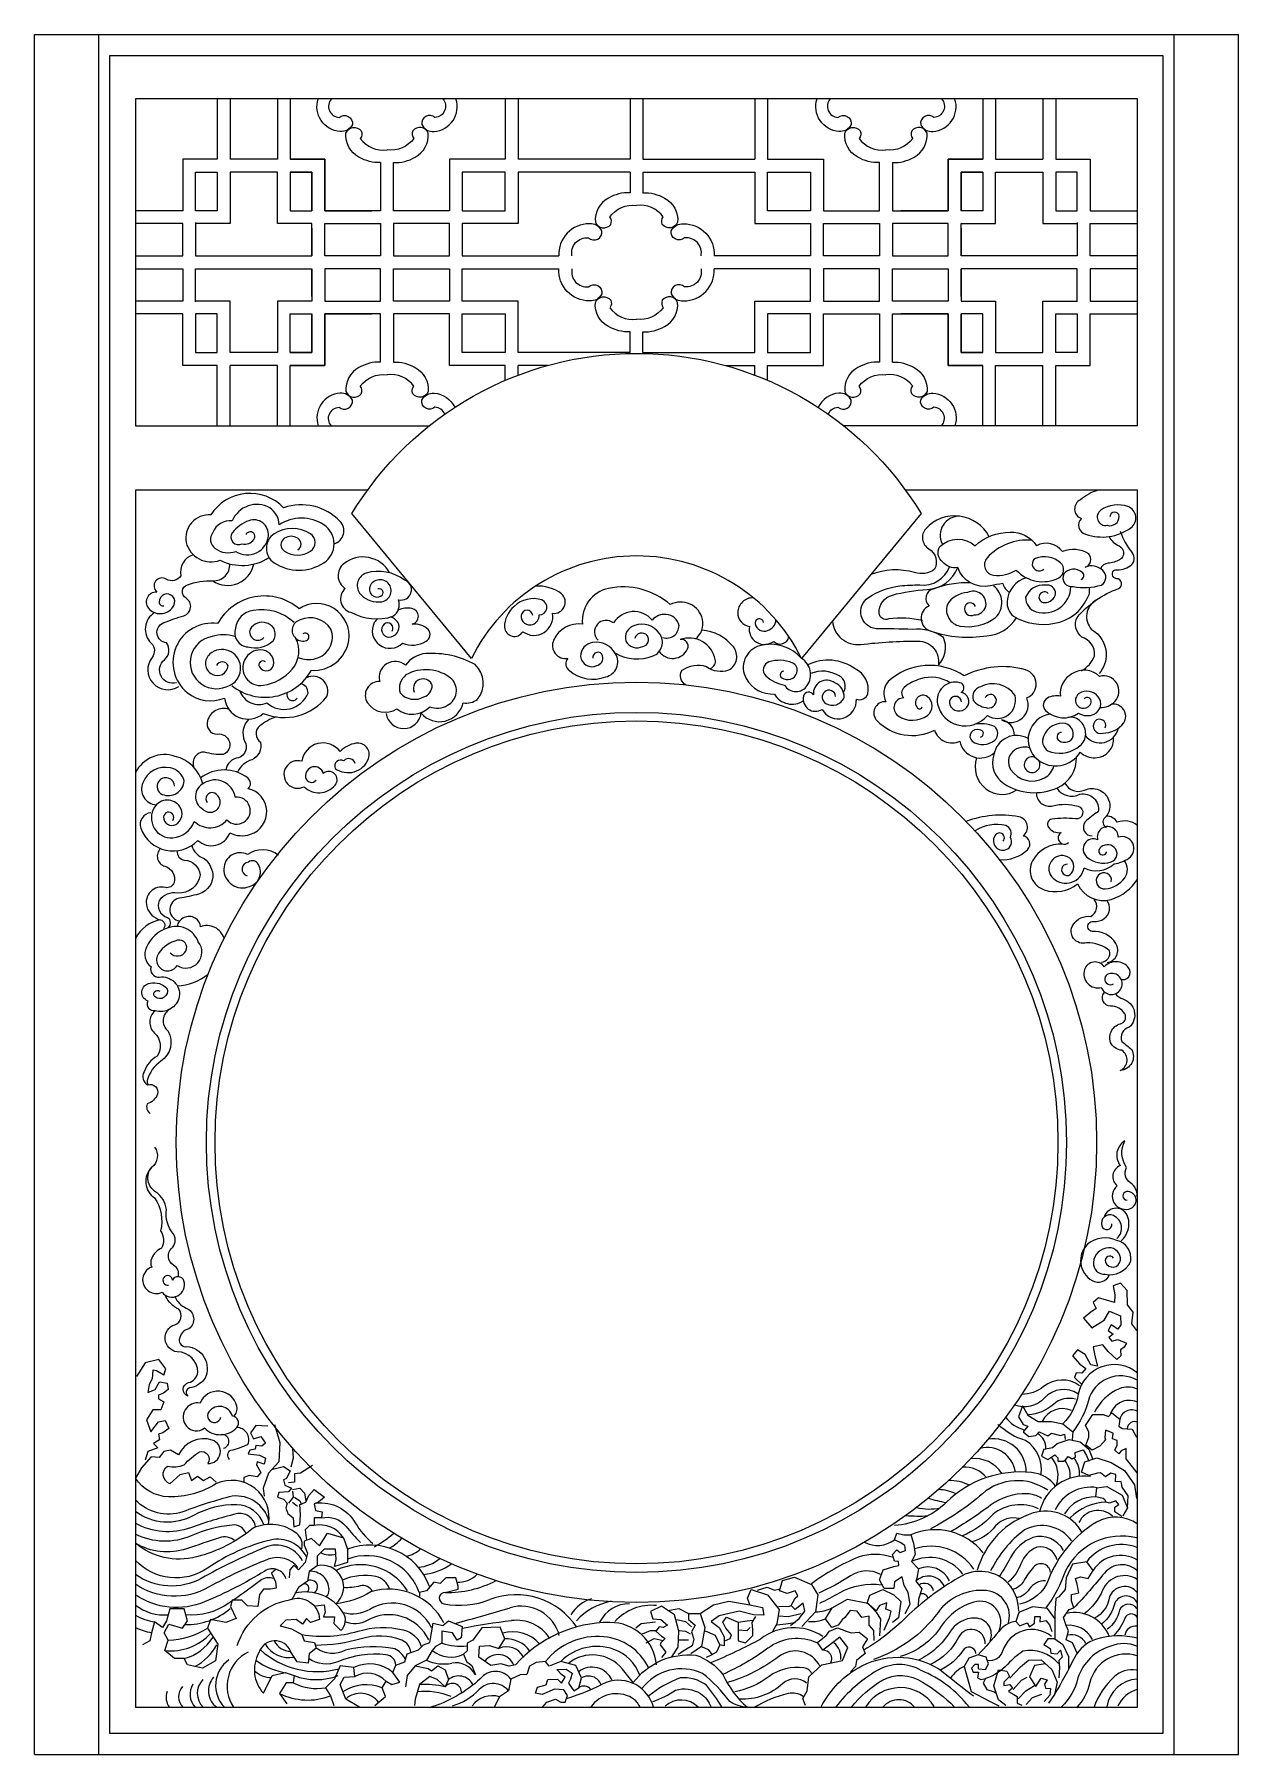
# Model space of a CAD drawing. Extents: x 373 to 3173, y 5305 to 9305.
import ezdxf

# ---------------------------------------------------------------- set-up
doc = ezdxf.new("R2010")
doc.units = 0
doc.header["$LTSCALE"] = 60
doc.header["$MEASUREMENT"] = 0
for name, color, linetype in [('3', 3, 'CONTINUOUS'), ('4', 4, 'CONTINUOUS'), ('7', 7, 'CONTINUOUS')]:
    doc.layers.add(name, color=color, linetype=linetype)

msp = doc.modelspace()

# ---------------------------------------------------------------- linework, layer by layer
at = {"layer": '3', "linetype": 'BYBLOCK'}
for p, q in [((828.3, 9154.7), (828.3, 9014.7)), ((938.3, 9154.7), (938.3, 9014.7)), ((968.3, 9154.7), (968.3, 9014.7)), ((1498.3, 9154.7), (1498.3, 9014.7)), ((1758.3, 9154.7), (1758.3, 9014.7)), ((1788.3, 9154.7), (1788.3, 9014.7)), ((2048.3, 9154.7), (2048.3, 9014.7)), ((2578.3, 9154.7), (2578.3, 9014.7)), ((2608.3, 9154.7), (2608.3, 9014.7)), ((2718.3, 9154.7), (2718.3, 9014.7)), ((938.3, 9014.7), (828.3, 9014.7)), ((1178.3, 9006.8), (1178.3, 8894.7)), ((1758.3, 9014.7), (1498.3, 9014.7)), ((1788.3, 9014.7), (2048.3, 9014.7)), ((2368.3, 9006.8), (2368.3, 8894.7)), ((2608.3, 9014.7), (2718.3, 9014.7)), ((1758.3, 8984.7), (1498.3, 8984.7)), ((1498.3, 8984.7), (1498.3, 8864.7)), ((1758.3, 8984.7), (1758.3, 8936.4)), ((1788.3, 8984.7), (1788.3, 8936.4)), ((1788.3, 8984.7), (2048.3, 8984.7)), ((2048.3, 8984.7), (2048.3, 8864.7)), ((1178.3, 8894.7), (1048.3, 8894.7)), ((2368.3, 8894.7), (2498.3, 8894.7)), ((1018.3, 8854.5), (1018.3, 8789.7)), ((1498.3, 8864.7), (1368.3, 8864.7)), ((1368.3, 8864.7), (1368.3, 8789.7)), ((2048.3, 8864.7), (2178.3, 8864.7)), ((2178.3, 8864.7), (2178.3, 8789.7)), ((2528.3, 8854.5), (2528.3, 8789.7)), ((1368.3, 8789.7), (1592.6, 8789.7)), ((2178.3, 8789.7), (1954.1, 8789.7)), ((1018.3, 8694.9), (1018.3, 8759.7)), ((1368.3, 8759.7), (1592.6, 8759.7)), ((1368.3, 8684.7), (1368.3, 8759.7)), ((2178.3, 8759.7), (1954.1, 8759.7)), ((2178.3, 8684.7), (2178.3, 8759.7)), ((2528.3, 8694.9), (2528.3, 8759.7)), ((1498.3, 8684.7), (1368.3, 8684.7)), ((1498.3, 8564.7), (1498.3, 8684.7)), ((2048.3, 8684.7), (2178.3, 8684.7)), ((2048.3, 8564.7), (2048.3, 8684.7)), ((1178.3, 8654.7), (1048.3, 8654.7)), ((1178.3, 8542.7), (1178.3, 8654.7)), ((2368.3, 8654.7), (2498.3, 8654.7)), ((2368.3, 8542.7), (2368.3, 8654.7)), ((1758.3, 8564.7), (1758.3, 8613.1)), ((1788.3, 8564.7), (1788.3, 8613.1)), ((1758.3, 8564.7), (1498.3, 8564.7)), ((1788.3, 8564.7), (2048.3, 8564.7)), ((938.3, 8534.7), (828.3, 8534.7)), ((828.3, 8394.7), (828.3, 8534.7)), ((938.3, 8394.7), (938.3, 8534.7)), ((968.3, 8394.7), (968.3, 8534.7)), ((1566.1, 8534.7), (1498.3, 8534.7)), ((1498.3, 8512.5), (1498.3, 8534.7)), ((1980.5, 8534.7), (2048.3, 8534.7)), ((2048.3, 8512.5), (2048.3, 8534.7)), ((2578.3, 8394.7), (2578.3, 8534.7)), ((2608.3, 8394.7), (2608.3, 8534.7)), ((2608.3, 8534.7), (2718.3, 8534.7)), ((2718.3, 8394.7), (2718.3, 8534.7)), ((608.3, 5414.7), (2938.3, 5414.7))]:
    msp.add_line(p, q, dxfattribs=at)
for points in [[(798.3, 9154.7), (798.3, 9014.7), (718.3, 9014.7), (718.3, 8894.7), (608.3, 8894.7)], [(1468.3, 9154.7), (1468.3, 9014.7), (1338.3, 9014.7), (1338.3, 8894.7), (1208.3, 8894.7), (1208.3, 9006.8)], [(2078.3, 9154.7), (2078.3, 9014.7), (2208.3, 9014.7), (2208.3, 8894.7), (2338.3, 8894.7), (2338.3, 9006.8)], [(2748.3, 9154.7), (2748.3, 9014.7), (2828.3, 9014.7), (2828.3, 8894.7), (2938.3, 8894.7)], [(1048.3, 8897), (1048.3, 8894.7), (1048.3, 9014.7), (968.3, 9014.7), (1048.3, 9014.7), (1048.3, 8894.7), (1158.3, 8894.7)], [(2498.3, 8897), (2498.3, 8894.7), (2498.3, 9014.7), (2578.3, 9014.7), (2498.3, 9014.7), (2498.3, 8894.7), (2388.3, 8894.7)], [(748.3, 8867), (748.3, 8789.7), (1018.3, 8789.7), (1018.3, 8864.7), (938.3, 8864.7), (938.3, 8984.7), (828.3, 8984.7), (828.3, 8864.7), (748.3, 8864.7)], [(968.3, 8984.7), (968.3, 8894.7), (1018.3, 8894.7), (1018.3, 8984.7), (968.3, 8984.7), (1018.3, 8984.7), (1018.3, 8894.7)], [(2578.3, 8984.7), (2578.3, 8894.7), (2528.3, 8894.7), (2528.3, 8984.7), (2578.3, 8984.7), (2528.3, 8984.7), (2528.3, 8894.7)], [(2798.3, 8867), (2798.3, 8789.7), (2528.3, 8789.7), (2528.3, 8864.7), (2608.3, 8864.7), (2608.3, 8984.7), (2718.3, 8984.7), (2718.3, 8864.7), (2798.3, 8864.7)], [(608.3, 8789.7), (718.3, 8789.7), (718.3, 8864.7), (608.3, 8864.7)], [(2938.3, 8789.7), (2828.3, 8789.7), (2828.3, 8864.7), (2938.3, 8864.7)], [(608.3, 8759.7), (718.3, 8759.7), (718.3, 8684.7), (608.3, 8684.7)], [(748.3, 8682.5), (748.3, 8759.7), (1018.3, 8759.7), (1018.3, 8684.7), (938.3, 8684.7), (938.3, 8564.7), (828.3, 8564.7), (828.3, 8684.7), (748.3, 8684.7)], [(2798.3, 8682.5), (2798.3, 8759.7), (2528.3, 8759.7), (2528.3, 8684.7), (2608.3, 8684.7), (2608.3, 8564.7), (2718.3, 8564.7), (2718.3, 8684.7), (2798.3, 8684.7)], [(2938.3, 8759.7), (2828.3, 8759.7), (2828.3, 8684.7), (2938.3, 8684.7)], [(798.3, 8394.7), (798.3, 8534.7), (718.3, 8534.7), (718.3, 8654.7), (608.3, 8654.7)], [(968.3, 8564.7), (968.3, 8654.7), (1018.3, 8654.7), (1018.3, 8564.7), (968.3, 8564.7), (1018.3, 8564.7), (1018.3, 8654.7)], [(1048.3, 8652.5), (1048.3, 8654.7), (1048.3, 8534.7), (968.3, 8534.7), (1048.3, 8534.7), (1048.3, 8654.7), (1158.3, 8654.7)], [(1468.3, 8500.4), (1468.3, 8534.7), (1338.3, 8534.7), (1338.3, 8654.7), (1208.3, 8654.7), (1208.3, 8542.7)], [(2078.3, 8500.4), (2078.3, 8534.7), (2208.3, 8534.7), (2208.3, 8654.7), (2338.3, 8654.7), (2338.3, 8542.7)], [(2498.3, 8652.5), (2498.3, 8654.7), (2498.3, 8534.7), (2578.3, 8534.7), (2498.3, 8534.7), (2498.3, 8654.7), (2388.3, 8654.7)], [(2578.3, 8564.7), (2578.3, 8654.7), (2528.3, 8654.7), (2528.3, 8564.7), (2578.3, 8564.7), (2528.3, 8564.7), (2528.3, 8654.7)], [(2748.3, 8394.7), (2748.3, 8534.7), (2828.3, 8534.7), (2828.3, 8654.7), (2938.3, 8654.7)], [(2936.5, 6291.2), (2925.2, 6306.6), (2928, 6333.3), (2915.4, 6350.2), (2914, 6383.9), (2898.5, 6400.8), (2881.6, 6395.1), (2885.8, 6374.1), (2884.4, 6355.8), (2866.1, 6361.4), (2847.8, 6367), (2835.2, 6355.8), (2842.2, 6341.7), (2829.6, 6333.3), (2812.7, 6319.3), (2832.4, 6296.8), (2860.5, 6315), (2873.2, 6336.1), (2898.5, 6324.9), (2899.9, 6303.8), (2892.9, 6294), (2877.4, 6303.8), (2870.4, 6291.2), (2881.6, 6282.7), (2871.8, 6274.3), (2878.8, 6265.9), (2892.9, 6270.1), (2912.6, 6261.7), (2906.9, 6251.8), (2898.5, 6246.2), (2899.9, 6232.1), (2890, 6223.7), (2870.4, 6242), (2857.7, 6257.4), (2835.2, 6253.2), (2839.4, 6232.1), (2845, 6208.3), (2829.6, 6211.1), (2816.9, 6235), (2798.6, 6246.2), (2787.3, 6232.1), (2804.2, 6212.5), (2818.3, 6202.6), (2808.5, 6191.4), (2795.8, 6192.8), (2791.6, 6181.6), (2809.9, 6164.7)], [(674.6, 6187.2), (679, 6201.6), (663, 6223.3), (631.2, 6216.1), (610.9, 6184.3)], [(674.6, 6187.2), (657.2, 6197.3), (648.5, 6198.7), (647.1, 6178.5), (639.8, 6165.5), (636.9, 6146.6), (654.3, 6153.9), (664.5, 6171.2), (681.8, 6168.3), (684.7, 6153.9), (673.2, 6145.2), (661.6, 6140.9), (661.6, 6132.2), (674.6, 6124.9), (667.4, 6106.1), (648.5, 6106.1), (634, 6083), (644.2, 6055.5), (661.6, 6078.6), (677.5, 6081.5), (686.2, 6062.7), (671.7, 6052.6), (661.6, 6049.7), (664.5, 6036.7), (650, 6028), (660.1, 6017.9), (636.9, 6009.2), (631.2, 5989)], [(2671.1, 6115.4), (2661.7, 6089.9), (2672.5, 6072.5), (2683.2, 6068.5), (2672.5, 6055.2), (2685.8, 6044.5), (2701.9, 6047.1), (2710, 6055.2), (2730, 6045.8), (2738.1, 6052.5), (2759.5, 6047.1), (2768.9, 6049.8), (2770.2, 6037.8)], [(2671.1, 6115.4), (2683.2, 6094), (2707.3, 6079.2), (2738.1, 6079.2), (2764.9, 6073.9), (2787.6, 6055.2), (2786.3, 6036.4)], [(2937.7, 5960.2), (2926.9, 5973.5), (2912.2, 5992.3), (2912.2, 6016.4), (2900.2, 6011), (2894.8, 6004.3), (2885.4, 6012.3), (2890.8, 6024.4), (2890.8, 6035.1), (2880.1, 6039.1), (2881.4, 6052.5), (2864, 6059.2), (2862.6, 6041.8), (2864, 6036.4), (2857.3, 6029.7), (2850.6, 6021.7), (2833.2, 6012.3), (2818.4, 6024.4), (2825.1, 6043.1), (2825.1, 6055.2), (2817.1, 6069.9), (2834.5, 6095.3), (2858.6, 6095.3), (2870.7, 6091.3), (2878.7, 6099.3), (2897.5, 6084.6), (2894.8, 6068.5), (2902.8, 6063.2), (2925.6, 6061.8), (2936.3, 6043.1)], [(915.9, 6068.6), (888, 6070.3), (875.9, 6053), (882.8, 6039.1), (900.2, 6044.3), (910.6, 6028.7), (901.9, 6021.7), (888, 6023.5), (886.3, 6014.8), (874.1, 6013), (870.6, 6004.4), (896.7, 6000.9), (910.6, 5993.9), (907.2, 5980), (891.5, 5985.3), (889.8, 5978.3), (900.2, 5960.9), (891.5, 5950.5), (872.4, 5954), (860.2, 5948.8), (860.2, 5938.4)], [(931.5, 6072.1), (943.7, 6030.4), (941.9, 5985.3), (917.6, 5959.2), (905.4, 5924.5), (907.2, 5905.4)], [(708.4, 6001.8), (689.8, 6013), (674.2, 6009.6), (663.8, 5995.7), (644.6, 5997.4), (622, 5971.4), (608.3, 5947.6)], [(973.2, 6016.5), (975, 5993.9), (969.7, 5973.1)], [(2720.7, 6015), (2715.3, 5999), (2730, 5990.9), (2746.1, 6001.6), (2752.8, 5995), (2752.8, 5986.9), (2766.2, 5986.9), (2771.6, 5990.9), (2776.9, 5997.6), (2786.3, 5992.3), (2794.3, 5996.3), (2793, 6007), (2811.7, 6013.7), (2819.8, 6000.3), (2825.1, 5986.9)], [(2720.7, 6015), (2740.8, 6019), (2751.5, 6028.4), (2779.6, 6037.8), (2805.1, 6032.4), (2825.1, 6015), (2834.5, 5990.9)], [(688.4, 5934.7), (712.4, 5955.7), (731.6, 5960.9), (738.5, 5941.8), (752.4, 5952.3), (766.3, 5941.8), (782, 5950.5), (795.9, 5938.4)], [(924.5, 5967.9), (952.4, 5974.8), (968, 5964.4), (959.3, 5947.1), (952.4, 5943.6), (955.8, 5931.4), (971.5, 5924.5), (964.5, 5915.8), (941.9, 5914.1), (938.5, 5903.6), (952.4, 5898.4), (961.1, 5889.7), (957.6, 5877.6), (962.8, 5865.4), (975, 5855), (976.7, 5834.2), (990.6, 5839.4), (992.3, 5862), (990.6, 5886.3), (1004.5, 5891.5), (1011.5, 5907.1), (1023.6, 5921), (1048, 5903.6), (1034.1, 5891.5), (1023.6, 5888), (1027.1, 5872.4), (1042.8, 5868.9), (1041, 5855), (1023.6, 5855), (1023.6, 5837.6), (1013.2, 5837.6), (1002.8, 5827.2), (1006.3, 5802.9)], [(1020.2, 5976.6), (992.3, 5959.2), (978.4, 5957.5), (978.4, 5938.4), (964.5, 5936.6)], [(2914.9, 5878.6), (2916.2, 5906.7), (2902.8, 5926.7), (2900.2, 5940.1), (2886.8, 5938.8), (2888.1, 5956.2), (2876, 5958.8), (2864, 5950.8), (2851.9, 5960.2), (2845.2, 5958.8), (2825.1, 5953.5), (2807.7, 5961.5), (2815.8, 5985.6), (2843.9, 5995), (2877.4, 5984.3), (2908.2, 5965.5), (2931, 5932.1), (2936.3, 5900)], [(973.2, 5921), (990.6, 5924.5), (1001, 5912.3), (1004.5, 5895)], [(2901.5, 5858.5), (2885.4, 5869.2), (2885.4, 5879.9), (2894.8, 5886.6), (2888.1, 5894.6), (2873.4, 5889.3), (2865.3, 5891.9), (2862.6, 5897.3), (2858.6, 5900), (2841.2, 5904), (2843.9, 5925.4), (2866.7, 5928.1), (2902.8, 5908), (2914.9, 5878.6), (2904.2, 5859.8)], [(973.2, 5917.5), (975, 5903.6), (964.5, 5889.7)], [(973.2, 5891.5), (985.4, 5882.8)], [(978.4, 5903.6), (990.6, 5895), (994.1, 5886.3)], [(1036.1, 5790.2), (1017.5, 5807), (1000.8, 5801.4), (1000.8, 5792.1), (1008.2, 5773.5), (1002.6, 5751.2), (987.7, 5734.5), (976.6, 5745.6), (967.3, 5734.5), (965.4, 5715.9)], [(1036.1, 5790.2), (1054.7, 5820), (1092, 5808.8), (1101.3, 5782.8), (1101.3, 5751.2), (1071.5, 5741.9), (1075.2, 5758.6), (1073.3, 5782.8), (1047.3, 5782.8), (1030.5, 5766.1), (1030.5, 5743.8), (1011.9, 5730.7), (1008.2, 5708.4), (987.7, 5693.6), (971, 5663.8)], [(2398.1, 5632.8), (2409.5, 5654.6), (2405.3, 5681.7), (2396, 5698.3), (2390.8, 5718.1), (2373.1, 5706.7), (2372, 5691.1), (2349.1, 5691.1), (2338.7, 5710.8), (2347, 5734.7), (2372, 5742), (2383.5, 5744.1), (2382.4, 5753.5), (2373.1, 5754.5), (2368.9, 5770.1), (2378.3, 5780.5), (2386.6, 5774.3), (2399.1, 5779.5), (2397, 5790.9), (2386.6, 5798.2), (2373.1, 5804.4), (2378.3, 5820), (2394.9, 5815.9), (2411.6, 5815.9), (2417.8, 5796.1), (2421, 5770.1), (2412.6, 5753.5), (2429.3, 5736.8), (2425.1, 5715), (2423, 5707.7), (2436.6, 5690), (2429.3, 5666.1), (2428.3, 5651.5)], [(935.6, 5736.3), (924.5, 5727), (933.8, 5706.6), (935.6, 5691.7), (922.6, 5689.8), (905.8, 5689.8), (896.5, 5676.8), (892.8, 5648.9), (868.6, 5650.8), (855.6, 5663.8), (833.3, 5663.8), (829.5, 5648.9), (842.6, 5621.1), (818.4, 5611.8), (783, 5619.2), (775.6, 5598.8), (799.8, 5561.6), (794.2, 5522.5), (764.4, 5505.8), (729, 5513.2), (721.6, 5528.1), (699.3, 5528.1), (676.9, 5546.7), (684.4, 5570.9), (675.1, 5587.6), (686.2, 5608.1), (717.9, 5598.8), (729, 5615.5), (721.6, 5643.4), (688.1, 5643.4), (680.7, 5615.5), (671.3, 5600.6), (652.7, 5613.6), (645.3, 5587.6), (641.6, 5569), (624.8, 5559.7)], [(2798, 5540.5), (2786.9, 5564.5), (2772.1, 5571.9), (2777.6, 5592.3), (2772.1, 5605.2), (2766.5, 5623.7), (2779.5, 5642.2), (2790.6, 5645.9), (2785, 5662.5), (2785, 5677.3), (2801.7, 5681), (2798, 5701.4), (2794.3, 5714.3), (2805.4, 5718), (2823.9, 5714.3), (2835, 5732.8), (2820.2, 5753.1), (2786.9, 5747.6), (2772.1, 5716.1), (2770.2, 5688.4), (2755.4, 5671.8), (2748, 5668.1), (2746.1, 5632.9), (2746.1, 5608.9), (2746.1, 5573.8), (2764.6, 5560.8), (2777.6, 5533.1), (2777.6, 5503.5)], [(1328.5, 5681.7), (1358.5, 5689.2), (1358.5, 5696.7), (1352.9, 5715.4), (1330.3, 5715.4), (1317.2, 5702.3), (1302.2, 5706), (1285.3, 5685.4), (1268.4, 5681.7), (1268.4, 5672.3)], [(2036.6, 5652.8), (2031.8, 5668.7), (2039.7, 5688.6), (2078.2, 5676.6), (2104.8, 5642.1), (2099.5, 5609), (2088.8, 5589.1)], [(2054.3, 5687.2), (2076.9, 5693.9), (2094.2, 5687.2), (2107.4, 5689.9)], [(2131.3, 5605), (2151.2, 5620.9), (2164.5, 5638.2), (2160.5, 5656.7), (2141.9, 5642.1), (2132.7, 5651.4), (2141.9, 5668.7), (2148.6, 5674), (2141.9, 5685.9), (2123.4, 5679.3), (2106.1, 5685.9), (2112.7, 5709.8), (2140.6, 5717.7), (2180.4, 5700.5), (2195, 5676.6), (2189.7, 5636.8), (2157.9, 5602.4)], [(2349.1, 5594.3), (2361.6, 5622.4), (2365.8, 5638), (2353.3, 5643.2), (2355.4, 5657.8), (2338.7, 5651.5), (2330.4, 5639), (2309.5, 5656.7), (2315.8, 5675.5), (2346, 5689), (2372, 5676.5), (2387.6, 5660.9), (2382.4, 5622.4), (2368.9, 5612)], [(1026.8, 5650.8), (1047.3, 5652.7), (1049.2, 5635.9), (1045.4, 5624.8), (1062.2, 5624.8), (1071.5, 5624.8), (1069.6, 5609.9), (1084.5, 5595), (1086.6, 5594)], [(1855.7, 5531.9), (1869.9, 5554.6), (1871.4, 5591.6), (1861.4, 5630.1), (1831.5, 5650), (1805.8, 5637.2), (1811.5, 5620.1), (1830, 5618.7), (1845.7, 5605.9), (1835.7, 5600.2), (1825.8, 5601.6), (1818.6, 5591.6), (1831.5, 5580.3), (1840, 5574.6), (1830, 5564.6), (1828.6, 5560.3), (1841.4, 5543.3), (1831.5, 5530.5)], [(1846.4, 5640), (1871.4, 5644.3), (1894.2, 5632.9), (1894.2, 5618.7), (1909.8, 5605.9), (1901.3, 5590.2), (1907, 5573.1), (1902.7, 5557.5), (1885.6, 5547.5), (1869.9, 5537.6)], [(1921.2, 5632.9), (1952.6, 5652.8), (1988.2, 5661.4), (2036.6, 5652.8), (2066.5, 5647.1), (2069.4, 5628.6), (2045.2, 5630.1), (2012.4, 5638.6), (1965.4, 5627.2), (1946.9, 5614.4), (1965.4, 5600.2), (1976.8, 5578.8), (1976.8, 5557.5), (1966.8, 5560.3), (1956.8, 5581.7), (1934, 5591.6)], [(2103.4, 5650.1), (2127.3, 5648.8), (2132.7, 5651.4)], [(2326.2, 5570.4), (2325.2, 5593.3), (2314.7, 5605.8), (2314.7, 5626.6), (2297, 5623.4), (2286.6, 5638), (2270, 5640.1), (2257.5, 5623.4), (2251.2, 5618.2), (2241.9, 5605.8), (2227.3, 5600.6), (2212.7, 5620.3), (2228.3, 5646.3), (2263.7, 5666.1), (2311.6, 5656.7), (2330.4, 5635.9), (2340.8, 5619.3), (2338.7, 5580.8)], [(2746.1, 5620.9), (2729.3, 5644.4), (2693.9, 5648.5), (2662.5, 5635.3), (2655.5, 5614.1), (2664.6, 5604), (2681.7, 5611.1), (2686.8, 5602), (2698.9, 5610.1), (2699.9, 5626.2), (2712.1, 5626.2), (2711.1, 5613.1), (2725.2, 5616.2), (2733.3, 5606.1), (2739.4, 5590.9)], [(1165, 5419), (1189.5, 5439.6), (1182, 5460.3), (1191.3, 5475.3), (1204.5, 5467.8), (1223.3, 5473.4), (1206.4, 5495.9), (1213.9, 5512.8), (1234.5, 5520.3), (1240.2, 5539.1), (1266.5, 5548.5), (1277.7, 5559.7), (1292.8, 5565.3), (1296.5, 5587.8), (1300.3, 5610.4), (1322.8, 5604.7), (1336, 5616), (1367.9, 5602.9), (1366, 5576.6), (1356.6, 5571), (1345.4, 5587.8), (1320.9, 5591.6), (1320.9, 5563.5), (1305.9, 5556), (1298.4, 5546.6), (1285.3, 5524.1), (1259, 5510.9), (1240.2, 5488.4), (1236.4, 5462.2)], [(1817.2, 5613), (1784.5, 5608.7), (1771.6, 5598.8)], [(1867.1, 5618.7), (1887, 5614.4), (1901.3, 5601.6)], [(1894.2, 5632.9), (1921.2, 5632.9), (1932.6, 5600.2), (1924.1, 5556.1), (1899.9, 5539)], [(1976.8, 5568.2), (1991, 5574.6), (1993.9, 5583.1), (1981.1, 5598.8), (1973.9, 5613), (1982.5, 5624.4), (2009.6, 5613), (2009.6, 5594.5), (2009.6, 5568.9), (2026.6, 5564.6), (2043.7, 5581.7), (2043.7, 5594.5), (2042.3, 5611.6), (2050.9, 5625.8)], [(2009.6, 5613), (2030.9, 5615.8), (2043.7, 5617.3)], [(2009.6, 5594.5), (2030.9, 5593.1), (2038, 5600.2)], [(2099.5, 5606.4), (2120.7, 5609), (2141.9, 5611.7)], [(2103.4, 5627.6), (2126, 5626.2), (2156.5, 5632.9)], [(1787.3, 5585.9), (1805.8, 5593.1), (1820.1, 5593.1)], [(1795.8, 5564.6), (1814.4, 5574.6), (1835.7, 5570.3)], [(1872.8, 5593.1), (1887, 5591.6), (1898.4, 5585.9)], [(1872.8, 5571.7), (1894.2, 5571.7)], [(1966.8, 5560.3), (1959.7, 5543.3), (1946.9, 5536.1), (1935.5, 5530.5)], [(2166.2, 5419.2), (2160.2, 5435.2), (2170.2, 5453.2), (2174.2, 5485.3), (2204.3, 5513.4), (2252.5, 5523.4), (2264.6, 5553.5), (2246.5, 5577.6), (2222.4, 5559.5), (2206.4, 5547.5), (2194.3, 5565.5), (2214.4, 5581.6), (2222.4, 5591.6), (2240.5, 5599.6), (2260.6, 5591.6), (2272.6, 5587.6), (2290.7, 5589.6), (2310.7, 5573.6), (2298.7, 5555.5), (2304.7, 5539.5), (2284.6, 5523.4), (2282.6, 5509.4), (2270.6, 5497.4)], [(2746.1, 5573.8), (2729.5, 5573.8), (2720.2, 5560.8), (2735, 5551.6), (2736.9, 5540.5), (2751.7, 5538.7), (2759.1, 5547.9), (2762.8, 5531.3), (2755.4, 5523.9), (2757.2, 5507.2), (2755.4, 5483.2)], [(1553.8, 5414.5), (1564.7, 5426.9), (1585.3, 5433.7), (1597.7, 5426.9), (1607.3, 5426.9), (1612.8, 5442), (1604.6, 5455.7), (1582.6, 5457), (1553.8, 5444.7), (1538.7, 5447.4), (1542.8, 5461.2), (1563.4, 5466.6), (1567.5, 5479), (1589.5, 5480.4), (1599.1, 5470.8), (1607.3, 5484.5), (1599.1, 5491.3), (1588.1, 5502.3), (1610.1, 5503.7), (1623.8, 5494.1), (1619.7, 5480.4), (1615.5, 5470.8), (1627.9, 5452.9), (1638.9, 5459.8), (1645.8, 5483.1), (1632, 5511.9), (1597.7, 5521.5), (1570.2, 5510.5), (1562, 5521.5), (1540, 5518.8), (1524.9, 5510.5), (1518.1, 5491.3), (1503, 5490), (1481, 5480.4), (1475.5, 5452.9), (1454.9, 5439.2), (1442.6, 5414.7)], [(1924.1, 5556.1), (1939.7, 5548.9), (1948.3, 5537.6)], [(2568.5, 5503.8), (2584.7, 5502.8), (2591.8, 5515.9), (2586.7, 5531.1), (2567.5, 5537.1), (2546.3, 5529), (2535.2, 5509.9), (2551.3, 5451.3), (2592.8, 5430.1), (2616, 5418)], [(2641.3, 5482.6), (2666.6, 5508.9), (2684.8, 5524), (2714.1, 5525), (2739.3, 5502.8), (2751.5, 5473.5), (2745.4, 5444.2), (2731.3, 5424)], [(905.9, 5447.3), (926.5, 5488.4), (956.6, 5495.9), (977.2, 5488.4), (975.3, 5471.5), (958.4, 5471.5), (943.4, 5447.1), (960.3, 5422.8)], [(1129.4, 5415.2), (1097.4, 5434), (1084.3, 5467.8), (1093.7, 5484.7), (1118.1, 5486.5), (1116.2, 5507.2), (1084.3, 5510.9), (1071.1, 5480.9), (1050.5, 5460.3), (1061.7, 5441.5), (1069.3, 5419)], [(1259, 5510.9), (1289, 5505.3), (1296.5, 5499.7), (1311.6, 5510.9), (1328.5, 5501.5), (1336, 5479), (1328.5, 5462.2), (1309.7, 5479), (1292.8, 5486.5), (1268.4, 5467.8), (1259, 5434), (1257.1, 5419)], [(2568.5, 5503.8), (2568.5, 5513.9), (2560.4, 5513.9), (2552.3, 5505.8), (2556.4, 5496.7), (2568.5, 5496.7), (2566.5, 5483.6), (2573.6, 5479.6), (2584.7, 5481.6), (2579.6, 5470.5), (2587.7, 5456.3), (2604.9, 5450.3), (2607.9, 5447.3)], [(2632.2, 5419), (2615, 5432.1), (2603.9, 5464.4), (2615, 5501.8), (2634.2, 5498.8), (2640.3, 5486.6), (2627.1, 5473.5), (2627.1, 5465.4), (2641.3, 5467.5), (2647.4, 5459.4), (2638.3, 5451.3), (2650.4, 5444.2), (2658.5, 5440.2), (2658.5, 5424), (2669.6, 5420)], [(2649.4, 5456.3), (2668.6, 5477.6), (2681.7, 5484.6)], [(2724.2, 5515.9), (2698.9, 5511.9), (2686.8, 5485.6), (2701.9, 5463.4), (2714.1, 5482.6), (2728.2, 5478.6), (2722.2, 5468.5), (2724.2, 5459.4), (2736.3, 5458.4), (2734.3, 5443.2), (2721.2, 5428.1)], [(2660.5, 5434.1), (2678.7, 5453.3), (2698.9, 5465.4)], [(2679.7, 5421), (2693.9, 5437.2), (2716.1, 5445.2)]]:
    msp.add_lwpolyline(points, dxfattribs=at)
for points in [[(1063.8, 9154.7, 0.624418), (1081.8, 9111.7, -0.708752), (1112.6, 9094.9, -0.314105), (1083.9, 9079, -0.487969), (1033.1, 9154.7, -0.411115)], [(1322.9, 9154.7, -0.624418), (1304.8, 9111.7, 0.708752), (1274.1, 9094.9, 0.314105), (1302.8, 9079, 0.487969), (1353.6, 9154.7, 0.411115)], [(2223.8, 9154.7, 0.624418), (2241.8, 9111.7, -0.708752), (2272.6, 9094.9, -0.314105), (2243.9, 9079, -0.487969), (2193.1, 9154.7, -0.411115)], [(2482.9, 9154.7, -0.624418), (2464.8, 9111.7, 0.708752), (2434.1, 9094.9, 0.314105), (2462.8, 9079, 0.487969), (2513.6, 9154.7, 0.411115)], [(1178.3, 9006.8, -0.146474), (1128, 9019.3, -0.301765), (1097.7, 9074.8, -0.601496), (1133.3, 9080.2, -0.306128), (1131.1, 9063, 0.274544), (1193.3, 9036.2)], [(1208.3, 9006.8, 0.146474), (1258.6, 9019.3, 0.301765), (1289, 9074.8, 0.601496), (1253.4, 9080.2, 0.306128), (1255.6, 9063, -0.274544), (1193.3, 9036.2)], [(2338.3, 9006.8, -0.146474), (2288, 9019.3, -0.301765), (2257.7, 9074.8, -0.601496), (2293.3, 9080.2, -0.306128), (2291.1, 9063, 0.274544), (2353.3, 9036.2)], [(2368.3, 9006.8, 0.146474), (2418.6, 9019.3, 0.301765), (2449, 9074.8, 0.601496), (2413.4, 9080.2, 0.306128), (2415.6, 9063, -0.274544), (2353.3, 9036.2)], [(1758.3, 8936.4, 0.146474), (1708, 8923.9, 0.301765), (1677.7, 8868.4, 0.601496), (1713.3, 8863, 0.306128), (1711.1, 8880.2, -0.274544), (1773.3, 8907)], [(1788.3, 8936.4, -0.146474), (1838.6, 8923.9, -0.301765), (1869, 8868.4, -0.601496), (1833.4, 8863, -0.306128), (1835.6, 8880.2, 0.274544), (1773.3, 8907)], [(1623.3, 8789.7, -0.512782), (1661.8, 8831.5, 0.708752), (1692.6, 8848.3, 0.314105), (1663.9, 8864.2, 0.43177), (1592.6, 8789.7, 0.330658)], [(1923.4, 8789.7, 0.512782), (1884.8, 8831.5, -0.708752), (1854.1, 8848.3, -0.314105), (1882.8, 8864.2, -0.43177), (1954.1, 8789.7, -0.330658)], [(1623.3, 8759.7, 0.512782), (1661.8, 8718, -0.708752), (1692.6, 8701.2, -0.314105), (1663.9, 8685.2, -0.43177), (1592.6, 8759.7, -0.330658)], [(1923.4, 8759.7, -0.512782), (1884.8, 8718, 0.708752), (1854.1, 8701.2, 0.314105), (1882.8, 8685.2, 0.43177), (1954.1, 8759.7, 0.330658)], [(1758.3, 8613.1, -0.146474), (1708, 8625.6, -0.301765), (1677.7, 8681.1, -0.601496), (1713.3, 8686.5, -0.306128), (1711.1, 8669.3, 0.274544), (1773.3, 8642.5)], [(1788.3, 8613.1, 0.146474), (1838.6, 8625.6, 0.301765), (1869, 8681.1, 0.601496), (1833.4, 8686.5, 0.306128), (1835.6, 8669.3, -0.274544), (1773.3, 8642.5)], [(1178.3, 8542.7, 0.146474), (1128, 8530.1, 0.301765), (1097.7, 8474.7, 0.601496), (1133.3, 8469.2, 0.306128), (1131.1, 8486.5, -0.274544), (1193.3, 8513.2)], [(1208.3, 8542.7, -0.146474), (1258.6, 8530.1, -0.301765), (1289, 8474.7, -0.601496), (1253.4, 8469.2, -0.306128), (1255.6, 8486.5, 0.274544), (1193.3, 8513.2)], [(2338.3, 8542.7, 0.146474), (2288, 8530.1, 0.301765), (2257.7, 8474.7, 0.601496), (2293.3, 8469.2, 0.306128), (2291.1, 8486.5, -0.274544), (2353.3, 8513.2)], [(2368.3, 8542.7, -0.146474), (2418.6, 8530.1, -0.301765), (2449, 8474.7, -0.601496), (2413.4, 8469.2, -0.306128), (2415.6, 8486.5, 0.274544), (2353.3, 8513.2)], [(1063.8, 8394.7, -0.624418), (1081.8, 8437.8, 0.708752), (1112.6, 8454.5, 0.314105), (1083.9, 8470.5, 0.487969), (1033.1, 8394.7, 0.411115)], [(1327.4, 8421.7, 0.289223), (1304.8, 8437.8, -0.708752), (1274.1, 8454.5, -0.314105), (1302.8, 8470.5, -0.270231), (1350.9, 8437.6)], [(2219.3, 8421.7, -0.289223), (2241.8, 8437.8, 0.708752), (2272.6, 8454.5, 0.314105), (2243.9, 8470.5, 0.270231), (2195.8, 8437.6)], [(2482.9, 8394.7, 0.624418), (2464.8, 8437.8, -0.708752), (2434.1, 8454.5, -0.314105), (2462.8, 8470.5, -0.487969), (2513.6, 8394.7, -0.411115)], [(2846.5, 8244.7, 0.098402), (2805.4, 8222.7, 0.664405), (2807.8, 8179.2, 0.587399), (2817.7, 8142.6, 0.246394), (2922.9, 8157.5, 0.603666), (2916.1, 8206.6, 0.240597), (2853.2, 8198.6, 0.816658), (2868, 8163.2, 0.501324), (2895.7, 8184, 0.958917), (2874.3, 8183.2)], [(1070.2, 8120.1, 0.56068), (1083.8, 8172.8, 0.290808), (952.8, 8204.1, 0.486163), (783.2, 8187.3, 0.488654), (726.1, 8123.1, 0.443858), (804.9, 8082.1, 0.264813), (918.8, 8088.2)], [(986, 8106.1, 0.54158), (986, 8133.1, 0.29737), (954.8, 8133.1, 0.54158), (954.8, 8103, 0.29737), (1015.1, 8103, 0.54158), (1015.1, 8143.5, 0.29737), (930.9, 8143.5, 0.54158), (930.9, 8076, 0.29737), (1046.3, 8076, 0.54158), (1046.3, 8164.3, 0.29737), (942.3, 8164.3, 0.260713), (920.4, 8203.8, 0.450682), (833.5, 8173.6, 0.34834), (788.3, 8146.2, 0.41938), (793.3, 8109.5, 0.255547), (841.9, 8102.6, 0.561267), (917.4, 8138.3, 0.554964), (871.7, 8174, 0.143294), (834, 8146.2, 0.822411), (856.8, 8120.4, 0.324757), (883.7, 8130.3, 1.156739), (865.2, 8141.3)], [(2593.4, 8136.7, 0.524579), (2446, 8155.1, 0.470022), (2453, 8108.6, -0.394611), (2466.6, 8061, -0.244687), (2419.8, 8053.4, 0.165826), (2318.2, 8048.5)], [(2625.1, 8027.7, 0.020944), (2596.1, 8022.6, -0.380808), (2520.3, 8065.1, -0.27201), (2485.4, 8077.9, -0.385704), (2478.5, 8113.6, -0.388496), (2560.9, 8115.8, -0.190959), (2642.3, 8147.2, -0.267943), (2703.4, 8115.8)], [(2693, 8128.3, 0.238197), (2588.6, 8087.3, 0.606437), (2603.7, 8047.3, 0.169367), (2656.3, 8058.8, 0.335175), (2755.1, 8041.1, 0.529788), (2759.6, 8075.8, 0.279139), (2700.8, 8086.4, 1.098493), (2720.4, 8061.5)], [(2807.6, 8036.9, 0.559049), (2809.1, 8054.3, 0.427692), (2766.9, 8050.1, 0.600633), (2788.3, 8020.8, 0.121487), (2854.3, 8024.3, 0.49929), (2857.7, 8058.2, 0.304144), (2816.3, 8065.7, 0.535708), (2825.1, 8097, 0.237819), (2763.7, 8102, 0.377788), (2703.4, 8115.8)], [(2872.1, 8137.1, 0.159633), (2895.4, 8115.4, -0.609649), (2896.8, 8083.2, -0.11368), (2870, 8075.2, 0.289993), (2852.4, 8062.4, 0.289993)], [(742.7, 8094.9, 0.375249), (713.7, 8045.4, -0.396801), (679.7, 8038.1, 0.917197), (657.8, 8008.1, 0.695582), (640.8, 7967.7, 0.48863), (697.5, 7976.6, 1.317911), (663.5, 7984.7, 0.440583), (674, 7975.8)], [(1199.2, 8053.2, 0.464414), (1092.7, 8073.9, 0.513727), (1095.9, 8016.3, 0.59714), (1109, 7960.9, 0.199006), (1207.1, 7951.6, 0.34578), (1219.9, 7990.2, 0.964362), (1234, 8035.9, 0.230978), (1144.9, 8052.2, 0.504263), (1129.6, 8005.4, 0.239931), (1174.1, 7985.1, 0.584517), (1200.3, 8022.8, 0.582698), (1154.6, 8023.9, 0.780409), (1179.7, 7998.9, 0.901533), (1172, 8015.2)], [(703.7, 7797.2, -0.816561), (675.8, 7850.8, 0.406137), (680.5, 7890, -0.795717), (674, 7936.9, -0.016041), (721, 7953.1, 0.649191), (725.9, 7993.6, -0.637004), (729.1, 8025.1, -0.09262), (788.3, 8034, 0.433751), (827.9, 8073.5, 0.433751)], [(2229, 7940.4, 0.425118), (2294.7, 7886.2, -0.027284), (2427.6, 7894.1, -0.462618), (2475.2, 7838.6, 0.316435), (2486.8, 7902.5, 0.189108), (2414.7, 7921.1, 0.005344), (2330.4, 7922.8, -0.700338), (2312.6, 7995.5, -0.106871), (2386, 8022.8, -0.021473), (2432.2, 8024.6, 0.342001), (2501.1, 8066.7)], [(2438.4, 7941.6, 0.080753), (2359.8, 7945.9, -0.54523), (2337.5, 7958.6, -0.354679), (2368.3, 8001, -0.052466), (2449, 8013.7, 0.29463), (2520.3, 8065.1, 0.29463)], [(2679.7, 8041.1, 0.312474), (2635, 7987, 0.260585), (2650.2, 7952.1, 0.192177), (2745.5, 7935.7, 0.255856), (2821.1, 7993.4, 0.227312), (2825.7, 8018.8, 0.227312)], [(2808.4, 7825.2, 0.172995), (2838.4, 7859.3, 0.357456), (2808.5, 7903.5, -0.347402), (2797.8, 7949.2, -0.131367), (2894.3, 8016.2, 0.805945), (2889.4, 8039.1, -0.750823), (2886.2, 8060, 0.179019), (2921.5, 8068.8)], [(1532.3, 7953.7, 0.88694), (1505.3, 7953.7, 0.56595), (1532.3, 7932.8, 0.310593), (1547.3, 7954.7, 0.812396), (1553.3, 7989.7, 0.274571), (1488.9, 7974.8, 0.220313), (1466.3, 7926.4, 0.722745), (1509.3, 7915.8, 0.675293), (1578.3, 7958.7, 0.731987), (1599.3, 8003.7, 0.180699), (1538.4, 8021.7)], [(1910.2, 7899.2, 0.296572), (1926.9, 7944.3, 0.493327), (1851.8, 7978.9, 0.235265), (1708.2, 8016.4, 0.385501), (1647.8, 7933.3, 0.333697), (1580.7, 7896.5, 0.602924), (1613.9, 7853.8, 0.476956), (1617.3, 7825.8, 0.277122), (1702, 7810.8, 0.510946), (1724.5, 7864.3, 0.326944), (1671.3, 7890.6, 0.377119), (1643.3, 7858.2, 0.524835), (1680.9, 7837, 0.422587), (1694.6, 7859.4, 0.968349), (1672.1, 7854.4)], [(2550.1, 8029.4, 0.103595), (2463.3, 8015.1, 0.617751), (2454, 7976.2, 0.703155), (2458.1, 7917, 0.122311), (2588, 7906.5, 0.246605), (2656.9, 7948)], [(2561.5, 7974.4, 0.731754), (2536.5, 7973.4, 0.645928), (2558.7, 7954.9, 0.350098), (2585.6, 7975.1, 0.618289), (2543, 8006.6, 0.265261), (2495.7, 7978.1, 0.446042), (2525.4, 7929, 0.20423), (2608.2, 7948.5, 0.463387), (2603.2, 8022.5)], [(2730.6, 8005, 0.601968), (2709.4, 7998.3, 0.473448), (2721.7, 7983.8, 0.382421), (2747.7, 8004.1, 0.471107), (2723.9, 8024, 0.338236), (2678.1, 7996.1, 0.337788), (2702.8, 7962, 0.496851), (2783.4, 8020.7)], [(652.8, 7960.2, 0.489815), (644.8, 7889.3, -0.384075), (646.9, 7856.1, 0.85397), (709.1, 7788.6)], [(832.7, 7790.4, 0.462417), (1017.5, 7826.2, 0.394055), (1104.1, 7895.4, 0.646557), (988.6, 7969.2, 0.474798), (799.2, 7934.6, 0.759569), (728.8, 7774.3, 0.276821), (815.4, 7761.6, 0.606812), (905.5, 7725.9, 0.33919), (1053.3, 7765.1, 0.677725), (1006.1, 7808.8)], [(977, 7936.9, 0.239472), (882, 7965.3, 0.344068), (840.8, 7924.2, 0.491666), (869.7, 7880.4, 0.254219), (928.6, 7894.7, 0.530701), (913.5, 7935.8, 0.362308), (875.2, 7921.9, 0.849411), (907.1, 7902.5)], [(1171.7, 7945.9, 0.089201), (1163.6, 7937.5, 0.86554), (1229.2, 7889.4, 0.243535), (1284, 7893.5, 0.479137), (1289, 7920.9, 0.216626), (1251.6, 7933.4, 0.822817), (1250.8, 7969.9, 0.145483), (1219.2, 7966.1, 0.145483)], [(2045.3, 7994.5, 0.42418), (2008.7, 7960.1, 0.374041), (2036, 7928, 0.685273), (2092.3, 7893.3, 0.611359), (2127.6, 7904.3)], [(2841.7, 7989, 0.478782), (2831.3, 7921.3, -0.264204), (2865.2, 7865.6, -0.196876), (2848.9, 7818.4)], [(986.7, 7856.1, 0.175283), (1027.1, 7853.5, 0.452641), (1062.8, 7922, 0.36982), (991.3, 7943.2, 1.046594), (1006.3, 7895.5, 1.142369), (997.1, 7910.6)], [(1205.1, 7916.8, 0.859868), (1186.8, 7933.4, 0.709805), (1197.6, 7903.5, 0.482139), (1220.9, 7933.4, 0.197398), (1202.3, 7950.3, 0.197398)], [(1724.5, 7865.6, 0.217491), (1811.7, 7859.4, 0.504886), (1826.7, 7911.6, 0.347077), (1769, 7930.2, 0.414157), (1748.4, 7893.9, 0.409694), (1788, 7881.8, 0.587024), (1798, 7906.7, 0.615779), (1769.3, 7900.4, 0.615779)], [(1834.6, 7902.1, 0.498971), (1872.2, 7929.8, 0.344711), (1842.6, 7955.8, 0.251531), (1809.9, 7942.8, 0.251531)], [(2068.7, 7937.5, 1.039177), (2049.5, 7934.3, 0.459117), (2078.3, 7918.3, 0.294107), (2097.7, 7943.3, 0.294107)], [(839.4, 7904.6, 0.150744), (786.3, 7904.6, 1.116794), (819.5, 7787.8, 0.371994), (852.6, 7835.8, 0.604021), (781.3, 7864, 0.523884), (786.3, 7816.8, 0.539908), (823.6, 7836.7, 0.660699), (797.1, 7837.5)], [(910.4, 7845.8, 0.835322), (896.5, 7833.9, 0.782098), (930.3, 7843.8, 0.3994), (899.5, 7873.6, 1.084129), (905.4, 7791.2, 0.179984), (973, 7828.9, 0.303536), (981.3, 7900.1, 0.303536)], [(1945.7, 7830.4, 0.355152), (1956.5, 7851, 0.453193), (1874.9, 7897.6)], [(1888.9, 7792, -0.474369), (1879.8, 7826.6, -0.241241), (1935.9, 7834.9, 0.24316), (1987.9, 7826.8, 0.463703), (1998.6, 7880.6, 0.2104), (1925.3, 7919.3, 0.2104)], [(2115.6, 7823.8, 0.721556), (2111.1, 7808.5, 0.500738), (2146.2, 7820.2, 0.39581), (2135.4, 7843.6, 0.177263), (2081.4, 7845.4, 0.568771), (2074.2, 7813, 0.147176), (2117.4, 7791.5, 0.541073), (2170.4, 7790.6, 0.424379), (2157.3, 7853.4, 0.290452), (2059.8, 7883.1, 0.489513), (2028.4, 7806.7, 0.282473), (2094, 7770.8, 0.432119), (2161.3, 7755.3, 0.432119)], [(1191.4, 7725.5, 0.869669), (1272.5, 7726.3, 0.616044), (1370.3, 7750.3, 0.19438), (1403.2, 7758.3, 0.395759), (1398.4, 7839.3, 0.143076), (1283.7, 7864.9, 0.233067), (1236.4, 7837.7, 0.737506), (1176.2, 7800, 0.616137), (1148.1, 7750.3, 0.413189), (1216.3, 7736.7, 0.396895), (1292.5, 7741.5, 0.243484), (1334.2, 7744.7, 0.494089), (1343.9, 7805.6, 0.313671), (1237.2, 7815.2, 0.308087), (1223.5, 7773.6, 0.360877), (1278.9, 7764.7, 0.352401), (1298.1, 7791.2, 0.379056), (1273.3, 7805.6, 0.50526), (1256.4, 7775.5)], [(2236.1, 7765.4, 0.617709), (2210.9, 7776.2, 0.525942), (2213.6, 7749.2, 0.467402), (2256, 7762.9, 0.324434), (2234.3, 7796.8, 0.654587), (2184.8, 7769, 0.674485), (2162, 7766.1, 0.685335), (2204.7, 7735.3, 0.804648), (2284.5, 7759, 0.413871), (2311.4, 7771.6, 0.345048), (2282.1, 7829.2, 0.280111), (2171.8, 7838.5)], [(2254.8, 7774.1, 0.431014), (2244.2, 7813.5, 0.231761), (2178, 7818.6, 0.231761)], [(2622, 7711.1, 0.741602), (2680.6, 7762, 0.720062), (2678.1, 7826.9, 0.192949), (2535.3, 7812.9, 0.346606), (2358.2, 7800.2, 0.291603), (2353.1, 7753.1, 0.693287), (2332.7, 7708.6, 0.324346), (2466.5, 7686.9, 0.462088), (2525.2, 7661.5, 0.587136), (2605.4, 7634.7)], [(2502.9, 7797, 0.2155), (2433.7, 7806.3, 0.095882), (2395.8, 7786.4, 0.457512), (2394.9, 7761.9, 0.737526), (2381.7, 7720.3, 0.321497), (2449.7, 7721.3, 0.504702), (2449.7, 7764.7, 0.929342), (2427, 7738.3, 0.578136), (2437.4, 7741.1)], [(2851.2, 7739.9, 0.225972), (2885.4, 7753.3, 0.756858), (2849.9, 7812, 0.351359), (2785.9, 7817.6, 0.308461), (2758.9, 7765.8, 0.173652), (2728.8, 7761.6, 0.51298), (2724.7, 7732.6, 0.356041), (2801.4, 7726.4, 0.259512), (2837.7, 7724.3, 0.478705), (2847.1, 7764.7, 0.390011), (2802.5, 7772, 1.006021), (2823.2, 7740.9, 0.207391), (2830.5, 7752.3, 0.773783), (2813.9, 7759.5)], [(851, 7778.3, 0.438215), (914.1, 7750.4, 0.524568), (1009.5, 7773.2, 0.392128), (992.1, 7794.7, 0.392128)], [(2529.2, 7753.1, 1.12374), (2501.7, 7746.2, 0.584053), (2541.4, 7740.1, 0.564384), (2528.4, 7774.4, 0.670026), (2525.4, 7797.3, 0.559162), (2473.4, 7747.7, 0.286987), (2520.8, 7698.9, 0.283826), (2589.5, 7721, 0.681224), (2653.6, 7767.5, 0.38361), (2572.9, 7787.6, 0.411344), (2555.9, 7756.9, 0.194998), (2585.7, 7739.3, 0.513101), (2610.3, 7757.1, 0.736609), (2584, 7762.6, 0.736609)], [(825.1, 7735.7, 0.414284), (775.6, 7708.5, 0.495132), (798.4, 7677.6, -0.885967), (812.6, 7630, -0.077951), (768.9, 7636, 0.519856), (743.4, 7601.5)], [(2735.9, 7724.1, 0.660776), (2706.3, 7618.3, 0.451212), (2805, 7635.5, 0.18797), (2840, 7622.6, 0.438088), (2882.5, 7670.5, 0.438088)], [(2863.2, 7692.5, 0.857764), (2839.3, 7707.3, 0.756388), (2857.5, 7680, 0.228716), (2906.5, 7703.6, 0.636567), (2878, 7747.2, 0.750667)], [(872.3, 7712.6, 0.32189), (862.2, 7661.6, -0.468384), (847.9, 7622.5, 0.330232), (818.3, 7594.4, 0.330232)], [(935.2, 7717.6, 0.089236), (897.6, 7696.9, 0.501364), (899.1, 7658.6, -0.364565), (878.8, 7618, 0.199253), (845.2, 7589.1, 0.199253)], [(2573.4, 7670.9, 0.943174), (2570.8, 7687.4, 0.844454), (2553.8, 7661.1, 0.340153), (2606.7, 7663.7, 0.459717), (2605.4, 7695.1, 0.165884), (2558.3, 7700.2, 0.140577)], [(2761.7, 7681.5, 0.588737), (2752.9, 7664.9, 0.446675), (2787.1, 7667.9, 0.530217), (2764.6, 7703, 0.376885), (2717.7, 7664, 0.38115), (2738.5, 7635.4, 0.2363), (2804.4, 7650.3, 0.441178), (2806.6, 7705.9, 0.267508), (2776.3, 7716.7)], [(1119.1, 7609, 0.633547), (1092.6, 7615.4, 0.714555), (1072.5, 7598.1, 0.499722), (1150.2, 7620.9, 0.576494), (1120.9, 7656.5, 0.161455), (1084.4, 7637.3, 0.662355), (994.8, 7614.5, 1.478025), (1000.3, 7555.2, 0.431159), (1072.5, 7558.8, 0.924246), (1045.1, 7586.2, 0.95515), (1004, 7577.1, 0.644401), (1028.7, 7570.7)], [(2684, 7667.3, 0.527223), (2604.1, 7629.4, 0.338054), (2627.5, 7562.7, 0.258026), (2752.5, 7553.1, 0.303746), (2796.3, 7624.3)], [(2687.1, 7645.7, 0.268796), (2648.4, 7637.2, 0.367251), (2643.2, 7595.6, 0.39022), (2722.1, 7575.7, 0.208011), (2744.1, 7603.8)], [(764.7, 7562.1, 0.27505), (700.6, 7625.9, 0.381403), (608.3, 7587.7)], [(699.3, 7556.3, 0.731221), (661.8, 7567, 0.471146), (670.7, 7537.6, 0.511613), (721.7, 7568.8, 0.290121), (689.4, 7599, 0.376196), (625.5, 7564.7, 0.523024), (656.9, 7513.3)], [(2564.1, 7622.8, 0.319626), (2585.9, 7550.5, 0.322055), (2658, 7547.9, 0.322055)], [(643.9, 7495, 0.487764), (620.9, 7458.9, 0.558715), (753.3, 7430.5, 0.534059), (827.7, 7448, 0.197677), (875.9, 7444.7, 0.76023), (870.4, 7550.7, 0.465384), (869.3, 7575.8, 0.340376), (759.9, 7575.8, 0.340376)], [(695, 7477.1, 1.362818), (673.8, 7485.1, 0.590212), (702, 7467.5, 0.441974), (711.7, 7508.8, 0.535671), (652.7, 7507.9, 0.618491), (695, 7436.6, 0.294742), (745.2, 7474.5, 0.427247), (821, 7478, 1.615473), (840.4, 7530.8, 0.545991), (767.2, 7563.4, 0.602786), (764.6, 7503.5, 1.301007), (789.3, 7541.4, 0.692382), (775.2, 7518.5)], [(2769.3, 7563.7, 0.402306), (2815.4, 7547.7, -0.432413), (2871.2, 7525.1, -0.299021), (2862.2, 7482.9, 0.498663), (2865.2, 7460.3)], [(2703, 7541.5, 0.496474), (2741.5, 7510.9, -0.133669), (2800, 7510.1, -0.925454), (2793.9, 7480.4, 0.070987), (2738.9, 7479.6, 0.551437), (2731, 7461.2, 0.297339), (2760.7, 7449, 1.094514), (2778.2, 7425.5)], [(2750.6, 7552.3, 0.394102), (2804.3, 7538, -0.529422), (2847.1, 7497, 0.076522), (2816.6, 7473.4, 0.644275), (2833.1, 7441.2)], [(2617.4, 7385.8, 0.20795), (2682.4, 7408.8, 0.635521), (2672.1, 7440.7, 0.662576), (2662.5, 7485.2, 0.137668), (2540, 7474.6)], [(2938.3, 7465.5, 0.265178), (2891, 7472.6, 0.283545), (2865.7, 7486.9)], [(2625.7, 7428.6, 1), (2608.9, 7444.1, 0.79151), (2632.8, 7409, 0.463315), (2642.6, 7437, 0.429476), (2632.3, 7465.3, 0.191249), (2560.4, 7453.1)], [(2775.8, 7374.9, 1.68032), (2785.1, 7354, 0.478807), (2775.8, 7392.3, 0.856486), (2742, 7342.4, 0.595644), (2814.2, 7366.8, 0.314286), (2884.1, 7376.1, 0.113546), (2917.8, 7388.9, 0.882954), (2893.4, 7437.7, 1.161458), (2845.6, 7431.9, 0.862122), (2820, 7392.3, 0.266864), (2877.1, 7380.7, 0.57659), (2884.1, 7414.4, 0.421478), (2850.3, 7412.1, 1.275636), (2866.6, 7404, 1.275636)], [(666.6, 7411.5, 0.575834), (676.9, 7370.3, -0.409609), (698.1, 7332.8, -0.408107), (678.1, 7321.1, 0.573813), (634.6, 7276.5, 0.2744), (666.3, 7246, -0.558281), (673.4, 7224.8)], [(704.8, 7406.4, 0.395396), (722.7, 7384.4, -0.374618), (758.5, 7350.4, -0.399155), (706.3, 7308.1, 0.271477), (663.2, 7290.9, 0.439837), (682.7, 7251.5, -0.482551), (684.5, 7228.3)], [(739.2, 7418.8, 0.240651), (767.9, 7388.4, -0.237875), (788.2, 7345.3, -0.331266), (750, 7304.2, -0.014737), (704.7, 7294.8, 0.733609), (710.6, 7242.7)], [(941, 7396.4, 0.311386), (868.5, 7397.9, 0.550997), (813.8, 7364.5, 0.535393), (873.5, 7323.3, 0.489828), (894.1, 7374.4, 0.497021), (871.4, 7380.1, 0.83673), (867.8, 7348.2)], [(2764.2, 7421.4, 0.299227), (2694.3, 7383, 0.461582), (2721.1, 7315.6, 0.258005), (2799.1, 7329.6, 0.380863), (2877.1, 7293.5, 0.18291), (2938.3, 7340.7, 0.18291)], [(2877.1, 7334.2, 0.795304), (2846.8, 7349.3, 0.661665), (2863.1, 7317.9, 0.221522), (2908.5, 7343.5, 0.32638), (2908.1, 7383.3, 0.32638)], [(2854.8, 7147.5, 0.466847), (2873.5, 7173.8, 0.175452), (2819.9, 7192.5, -0.698803), (2788.5, 7234.5, -0.293793), (2830.1, 7253.7, 0.463326), (2837.5, 7293.5)], [(2867.6, 7146.6, 0.546761), (2888, 7190.8, 0.280584), (2832.7, 7218.8, -1.021881), (2836.1, 7241.8, 0.163462), (2860.8, 7248.6, 0.447016), (2866.7, 7291.3, 0.447016)], [(814.4, 7202.9, 0.430226), (759.3, 7229.8, 0.266641), (747.4, 7249.9, 0.51267), (705, 7230.5)], [(688.8, 7169.4, 0.52118), (725.5, 7173.3, 0.656176), (706.2, 7198.3, 0.182163), (661.8, 7167.5, 1.031742), (705.2, 7139.6, 0.855774), (754.4, 7194.5, 0.428006), (682.1, 7226.3, 0.216876), (633.9, 7182, 0.364295), (644.5, 7136.7, 0.542402), (663.8, 7112.6, -0.507171), (710.1, 7067.3, -0.438558), (653.9, 7034.2, -0.597003), (637.7, 7056.7, -0.8051), (642.5, 7098.2, -0.291372), (682.1, 7085.6, -0.738028), (654.1, 7066.4, -0.99815), (664.7, 7079.8)], [(2897.6, 7108.3, 0.789384), (2917.7, 7134.4, 0.455111), (2860.6, 7136.5, 0.629856), (2815.2, 7130, 0.584999), (2854.1, 7088.5, 0.67488), (2900.6, 7087.3, 0.634723), (2871.5, 7120.4, 1.179905), (2882.5, 7097.3, 1.179905)], [(2898.3, 6895.5, 0.582326), (2902.2, 6942.4, -0.277004), (2875.5, 6960.8, -0.453135), (2902.2, 7005.2, 0.419492), (2908.8, 7027, 0.277117), (2875.5, 7045.1, -0.587392), (2860.4, 7076.2)], [(2886.9, 7073.9, 0.154933), (2904.2, 7062, -0.58485), (2918.8, 6995.9, 0.466338), (2902.2, 6962.9, -0.010031), (2924.7, 6944.4, -0.545301), (2898.3, 6895.5)], [(653.9, 7034.2, 0.447597), (652.5, 6982.4, -0.384988), (658.7, 6929.2, 0.175262), (628.4, 6892.1, 0.447984), (636.8, 6862.3, -0.597337), (659.7, 6840.1, -0.200915), (635.8, 6817.6, 0.365811), (642.3, 6795.7)], [(689.3, 7038.5, 0.540713), (684, 6987.2, -0.394434), (667.3, 6916.9, 0.185779), (635.8, 6872.5)], [(2937, 6603.5, 0.282776), (2922.4, 6633.7, -0.393288), (2913, 6670.2, -0.285276), (2908.8, 6731.8, 0.453368), (2898.4, 6674.4, 0.577137), (2891.1, 6627.5, 0.882888), (2923.4, 6575.3, 0.845515), (2913, 6613.9, 0.956374), (2914, 6594.1, 0.956374)], [(652.8, 6717.3, -0.407338), (645.7, 6670.3, 0.46689), (652.7, 6599.1, -0.214907), (666.7, 6522.6, -0.278983), (669.2, 6482.3, 0.195979), (646, 6459.2, 0.202156), (646, 6438.3, 1.050858), (670.2, 6379.9, 0.839452), (720.9, 6406.2, 0.681072), (694.6, 6408, 2.650164), (685.3, 6396.5)], [(708, 6416.1, 0.338473), (696.7, 6443.1, -0.502056), (692.2, 6481.4, 0.339948), (697.5, 6514.4, -0.213522), (680.1, 6572.5, 0.226467), (655.7, 6612.8, -0.444999), (645.7, 6670.3)], [(2900, 6499.5, 0.296334), (2916.1, 6554.7, 0.742891), (2860.9, 6554.7)], [(2890.2, 6504.7, 0.552682), (2882.2, 6558.1, 0.64104), (2855.1, 6534, 0.899682), (2878.7, 6538.6)], [(2882.7, 6459.3, 0.894509), (2863.9, 6449.9, 0.791726), (2898.4, 6454.1, 0.458577), (2871.2, 6483.3, 0.383147), (2835.7, 6448.8, 0.455665), (2862.9, 6421.7, 0.35192), (2922.4, 6452, 0.398095), (2890.2, 6500.1, 0.28782), (2822.2, 6491.6)], [(700.5, 6369.5, 0.208456), (726.3, 6343.2, -0.587303), (732.4, 6294.7, 0.323067), (710.3, 6270.3, 0.499661), (727.5, 6253.4, -0.532984), (770.1, 6180.1, -0.214878), (734.3, 6157.6, 0.609001), (730.6, 6138.2, -0.757212), (731.8, 6169.6, 0.300885), (753.7, 6194, 0.404919), (705.6, 6241.2, -0.799796), (699.6, 6304.4, 0.544986), (709, 6340.4, -0.178884), (678.4, 6370.9)], [(2938.3, 6191.9, 0.570443), (2800.6, 6142.8, -0.144668), (2764.9, 6073.9)], [(2803.6, 6162.5, 0.341867), (2720, 6160.5, -0.173337), (2668.7, 6142.4, -0.173337)], [(2937.4, 6175.2, 0.493073), (2824.2, 6128.1, -0.103163), (2787.6, 6055.2)], [(836.2, 6091.3, 0.281861), (844.1, 6114.8, 0.730573), (758.6, 6122.1, 0.700708), (726.8, 6068.5, 0.41245), (768.8, 6064.2, 0.43413), (844.1, 6065.6, 0.615669), (833.9, 6091.7, 0.625963), (778.9, 6101.8, 1.240404), (806.6, 6089.4)], [(2799.7, 6143.8, 0.36782), (2722, 6134, -0.309426), (2651.9, 6117.5, -0.309426)], [(2793.8, 6131, 0.259625), (2742.6, 6119.2, -0.168675), (2684.6, 6094.7)], [(2937.4, 6154.6, 0.213435), (2896, 6155.6, 0.18296), (2838.4, 6100.9)], [(2936.4, 6125.1, 0.438805), (2874.7, 6095.3, 0.438805)], [(827.3, 5990.9, -0.540151), (830, 6012.6, 0.058478), (869.9, 6026.2, 0.517386), (844.1, 6065.6, 0.576606)], [(2713.4, 5954.5, 0.310825), (2678, 6034.8, -0.11458), (2613.4, 6072.5)], [(688.4, 5934.7, -0.620909), (682.9, 5975.5, 0.161041), (721.3, 5978.5, -0.059579), (757.4, 6009, -0.706786), (776.4, 5981.8, 0.880134), (786.4, 6036.2, 0.378972), (708.4, 6001.8, 0.378972)], [(2748.3, 5928.6, 0.20939), (2691.5, 5960.7, 0.222276), (2493.9, 5891.6, -0.177934), (2372.9, 5837.3)], [(917.6, 5839.9, 0.60631), (796.7, 5934.8, -0.146513), (685.3, 5904.3, -0.249963), (608.3, 5947.6)], [(2729.4, 5919.4, 0.34457), (2577.7, 5911.4, -0.060842), (2456.8, 5829.5)], [(918.8, 5847.8, 0.369936), (833.4, 5905.7, 0.028068), (718.3, 5869.3, -0.28864), (608.3, 5896.7)], [(906.6, 5838.7, 0.324486), (843.7, 5885.8, 0.130822), (743.6, 5860.8, -0.293861), (608.3, 5869.9)], [(1028.9, 5889.7, -0.29496), (1119.3, 5844, 0.0888), (1160.4, 5795.8, 0.0888)], [(2714.7, 5900.6, 0.141934), (2681.1, 5911.4, 0.168795), (2596.5, 5884.5, -0.027101), (2503.9, 5822.9)], [(2708, 5876.5, 0.283101), (2601.9, 5863.1, -0.110112), (2530.5, 5813.1)], [(887.5, 5834.9, 0.435326), (842.8, 5864.4, 0.027561), (736.5, 5832.3, -0.217651), (608.3, 5842.6, -0.217651)], [(994.8, 5783.2, 0.302403), (983.2, 5818.9, 0.27987), (882.2, 5831.4, -0.108681), (749.9, 5764.4, -0.241038), (608.3, 5796.2)], [(1041, 5855, -0.29207), (1097.8, 5835.6, 0.023914), (1131.2, 5797.7, 0.023914)], [(2663.7, 5853.6, 0.272439), (2608.4, 5836.7, -0.172426), (2552.7, 5799.6)], [(2938.7, 5840.8, 0.288977), (2843.1, 5845.4, 0.165321), (2731.1, 5711.8, -0.259799), (2664.1, 5654.5)], [(865.2, 5819.8, 0.328423), (833, 5838.5, 0.075581), (738.2, 5813.5, -0.222714), (608.3, 5817.3, -0.222714)], [(839.5, 5801.6, 0.275238), (803.5, 5809.1, -0.003794), (726.6, 5783.2, -0.216886), (608.3, 5796.2, -0.216886)], [(1005.9, 5764.3, 0.34985), (922.2, 5803.5, 0.092385), (775.7, 5738.2, -0.37191), (608.3, 5756.4, -0.37191)], [(1092, 5808.8, 0.308594), (1023.6, 5837.6, 0.308594)], [(2785.4, 5801.9, 0.374689), (2675.3, 5827, 0.121994), (2596.8, 5731.7)], [(2766.4, 5779.5, 0.345927), (2695, 5809.7, 0.182694), (2643, 5762.7, -0.042801), (2616.6, 5719)], [(2936.1, 5808.8, 0.348801), (2770.7, 5732.2, -0.080913), (2724.6, 5645.3)], [(996.7, 5755.1, 0.38896), (909.1, 5786.5, 0.027107), (761.4, 5714.6, -0.290469), (608.3, 5723.6, -0.290469)], [(986.2, 5739.5, 0.331998), (917, 5759, 0.037366), (778.4, 5693.7, -0.287331), (608.3, 5701.3, -0.287331)], [(2368.2, 5763.6, 0.164753), (2288.9, 5763.7, 0.05884), (2180.1, 5702)], [(2751.3, 5757.7, 0.408131), (2704.2, 5787, 0.212181), (2667.3, 5748.5, -0.116168), (2637.9, 5705.7)], [(958.8, 5713.3, 0.486758), (909.1, 5731.6, -0.039553), (769.2, 5659.8, -0.253358), (608.3, 5676.1, -0.253358)], [(1199.3, 5689.3, 0.276817), (1167.2, 5718.6, 0.151841), (1089.8, 5710.7, 0.151841)], [(2340.4, 5723.6, 0.279894), (2271.1, 5720.5, -0.047162), (2197, 5680.5)], [(2662, 5638.4, 0.169523), (2643.4, 5695.5, 0.365127), (2530.5, 5720.7, 0.057966), (2406.4, 5630.4, -0.066524), (2301.7, 5547.5)], [(2736.2, 5729.2, 0.640321), (2696.7, 5740.9, 0.054865), (2673.2, 5707.4, -0.22202), (2648, 5688.9)], [(2938.3, 5731.6, 0.437555), (2861.5, 5727, -0.016014), (2790.6, 5645.9)], [(2938.3, 5711.5, 0.475595), (2857.2, 5687.1, -0.138371), (2814, 5632.1)], [(929.6, 5714.2, 0.251439), (898.7, 5709.3, -0.012081), (825.6, 5656.6, -0.169767), (725.3, 5629.4)], [(1086.6, 5594, 0.354222), (1091.6, 5634.3, 0.325324), (979, 5679.9)], [(1325.7, 5610.9, 0.364656), (1155.4, 5683, -0.115079), (1074.1, 5655.5)], [(1159.6, 5684.2, 0.350882), (1130.9, 5696.9, -0.078967), (1092.4, 5693, -0.078967)], [(2343.5, 5698.9, 0.157932), (2244.8, 5680.5, -0.004471), (2198.6, 5655.8)], [(2637.2, 5608.9, 0.483555), (2587.4, 5686, 0.264778), (2474.5, 5635.4, -0.155903), (2324.2, 5526)], [(2724.4, 5709.1, 0.24013), (2686.6, 5689.8, -0.238482), (2657.2, 5669.6)], [(2938.3, 5681.2, 0.602568), (2872.3, 5668.8, -0.23954), (2838.8, 5622.4)], [(845, 5558.3, -0.278366), (966.8, 5664.7, -0.523923), (1036.1, 5619.2), (1015.7, 5611.8), (1006.3, 5621.1), (997, 5608.1), (982.2, 5619.2), (958, 5617.3), (944.9, 5604.3), (971, 5596.9), (995.2, 5583.9), (1000.8, 5569), (1025, 5565.3), (1028.7, 5552.3), (1011.9, 5539.3), (1010.1, 5517), (984, 5520.7), (969.1, 5544.8, 0.712246), (895.3, 5541.6, 0.324216), (905.9, 5447.3)], [(1296.7, 5599.3, 0.44388), (1153.1, 5642.5, -0.209007), (1091.6, 5634.3)], [(2615.6, 5590.6, 0.658732), (2557.5, 5659.5, 0.174634), (2482, 5603.1, -0.17733), (2386.5, 5532.6)], [(2938.3, 5656.8, 0.630618), (2885.3, 5656.9, -0.171161), (2854.5, 5608.1)], [(2937, 5644.3, 0.578562), (2896.1, 5640.7, -0.193031), (2868, 5596.2)], [(995.2, 5583.9, 0.113471), (1126.1, 5591.8, -0.128326), (1230.9, 5595, -0.270904), (1273.3, 5555.2, -0.270904)], [(1290.3, 5571.3, 0.437431), (1146.7, 5616.6, -0.23071), (1096.3, 5613.3)], [(1820.1, 5513.3, 0.387349), (1711.7, 5612, 0.214082), (1492, 5513.3), (1476.9, 5510.5), (1457.6, 5516), (1434.3, 5511.9), (1406.8, 5531.1), (1408.2, 5557.2), (1431.6, 5558.5), (1453.5, 5551.7), (1467.3, 5573.6), (1456.3, 5601), (1413.7, 5599.7), (1393.1, 5570.9), (1379.4, 5564), (1379.4, 5546.2), (1371.1, 5538), (1378, 5521.5), (1390.4, 5511.9), (1395.9, 5498.2), (1398.6, 5490)], [(2595.7, 5569.1, 0.526963), (2560.8, 5622.1, 0.266738), (2501.9, 5589.8, -0.146335), (2429.3, 5524.5)], [(2655.5, 5614.1, 0.213757), (2615.6, 5590.6, -0.01978), (2567.5, 5537.1)], [(2937.9, 5623.5, 0.627743), (2908.8, 5621.6, -0.090219), (2883.4, 5581.7)], [(1248.5, 5542, 0.289124), (1227.5, 5570.6, 0.168833), (1133.5, 5574.3, -0.07546), (1026.8, 5558.8)], [(1801.1, 5507.1, 0.263872), (1697.2, 5578.9, 0.250007), (1562, 5521.5)], [(2206.9, 5579.5, 0.319953), (2061.7, 5573.4, -0.030762), (1945.9, 5518.4)], [(2193.7, 5564.3, 0.272032), (2079, 5552.1, -0.056368), (1973.8, 5491.3)], [(2584.1, 5562.4, 0.803071), (2522.6, 5578.2, -0.167114), (2456.9, 5514.3)], [(2738.5, 5579.6, 0.530735), (2624.5, 5544.9, -0.379864), (2589.2, 5523.5)], [(2938.3, 5575.5, 0.134234), (2842.7, 5573.1, 0.204001), (2792.3, 5531.1, -0.010173), (2745.4, 5444.2)], [(2936.9, 5557.1, 0.184642), (2876.1, 5557.1, 0.245367), (2799.6, 5482.9, -0.143772), (2761.8, 5415.7)], [(1213.9, 5512.8, 0.363866), (1190.7, 5536.9, 0.125853), (1078.7, 5520.7, -0.257051), (1011, 5528.1)], [(1236.4, 5526.6, 0.148159), (1211.2, 5550.7, 0.112761), (1096.7, 5547.3, -0.294205), (1028.7, 5552.3)], [(1780.7, 5489.5, 0.225564), (1720.6, 5549.5, 0.289987), (1597.7, 5521.5)], [(1765.7, 5472.1, 0.005187), (1740.5, 5503.6, 0.412561), (1614.9, 5516.7)], [(1765.7, 5472.1, -0.26404), (1911.2, 5535.9, -0.155364), (1973.8, 5491.3, 0.105012), (2031.2, 5414.7, -0.130699), (1990.2, 5428, 0.064678), (1927, 5493.5, 0.351064), (1785.9, 5458.5)], [(2199.8, 5510.5, 0.468244), (2104.4, 5532.8, -0.088363), (1984.5, 5472)], [(2202.8, 5415.7, -0.156069), (2297.1, 5510.8, -0.284318), (2486.6, 5496.8, 0.019404), (2557.2, 5441.3, 0.019404)], [(2562.5, 5540, 0.717719), (2532.6, 5547.5, -0.14057), (2480.1, 5501.3)], [(2754.2, 5516.8, 0.271837), (2671.6, 5544.9, 0.057558), (2636.9, 5515.2, -0.126295), (2584.7, 5481.6)], [(2937.7, 5534.4, 0.438925), (2827.5, 5472.1, -0.129312), (2796.7, 5413.8)], [(1481, 5480.4, 0.497634), (1410.1, 5480.9, -0.112949), (1291.4, 5413.8)], [(1971.8, 5415.8, 0.025975), (1936.4, 5465.9, 0.181847), (1875.2, 5483, 0.079049), (1801.8, 5441.4)], [(2181.9, 5491.4, 0.264574), (2162.4, 5506.6, 0.199253), (2081.7, 5486.3, -0.110836), (2001.9, 5450.7)], [(2169, 5470.8, 0.372928), (2113.8, 5469.8, -0.195891), (2013.3, 5433.6)], [(2546.6, 5415.7, 0.129338), (2435.5, 5500.3, 0.269725), (2333.2, 5500.3, 0.097596), (2237.1, 5415.7)], [(2273.3, 5414.9, -0.090976), (2343.8, 5477.4, -0.284071), (2438.2, 5473, -0.070717), (2512.2, 5415.7, 0.041739)], [(2936.1, 5501.2, 0.237666), (2884.2, 5485.8, 0.112821), (2836.4, 5414.6)], [(1813.2, 5414.7, 0.42944), (1704.4, 5473.4, -0.044766), (1610.1, 5434.4)], [(1781.7, 5414.7, 0.156746), (1763, 5436.2, 0.400564), (1666.9, 5414.7)], [(1811.6, 5428, 0.070257), (1864.2, 5454.9, -0.202535), (1921.9, 5447, -0.146805), (1946.9, 5414.7, 0.158664)], [(2161, 5439.6, 0.219681), (2125.8, 5446.7, 0.080147), (2046.5, 5413.6)]]:
    msp.add_lwpolyline(points, format="xyb", dxfattribs=at)
for points in [[(748.3, 8984.7), (798.3, 8984.7), (798.3, 8894.7), (748.3, 8894.7)], [(1468.3, 8894.7), (1468.3, 8984.7), (1368.3, 8984.7), (1368.3, 8894.7)], [(2078.3, 8894.7), (2078.3, 8984.7), (2178.3, 8984.7), (2178.3, 8894.7)], [(2798.3, 8984.7), (2748.3, 8984.7), (2748.3, 8894.7), (2798.3, 8894.7)], [(1048.3, 8789.7), (1048.3, 8864.7), (1178.3, 8864.7), (1178.3, 8789.7)], [(1208.3, 8789.7), (1338.3, 8789.7), (1338.3, 8864.7), (1208.3, 8864.7)], [(2338.3, 8789.7), (2208.3, 8789.7), (2208.3, 8864.7), (2338.3, 8864.7)], [(2498.3, 8789.7), (2498.3, 8864.7), (2368.3, 8864.7), (2368.3, 8789.7)], [(1048.3, 8759.7), (1048.3, 8684.7), (1178.3, 8684.7), (1178.3, 8759.7)], [(1208.3, 8759.7), (1338.3, 8759.7), (1338.3, 8684.7), (1208.3, 8684.7)], [(2338.3, 8759.7), (2208.3, 8759.7), (2208.3, 8684.7), (2338.3, 8684.7)], [(2498.3, 8759.7), (2498.3, 8684.7), (2368.3, 8684.7), (2368.3, 8759.7)], [(748.3, 8564.7), (798.3, 8564.7), (798.3, 8654.7), (748.3, 8654.7)], [(1468.3, 8654.7), (1468.3, 8564.7), (1368.3, 8564.7), (1368.3, 8654.7)], [(2078.3, 8654.7), (2078.3, 8564.7), (2178.3, 8564.7), (2178.3, 8654.7)], [(2798.3, 8564.7), (2748.3, 8564.7), (2748.3, 8654.7), (2798.3, 8654.7)]]:
    msp.add_lwpolyline(points, close=True, dxfattribs=at)
msp.add_circle((1773.3, 6728.3), 1000, dxfattribs=at)
for centre, radius, start, end in [((2524.4, 8139.5), 45.1, 89.8538, 205.5263), ((3048.4, 8200.3), 158.5, 198.7644, 219.4019), ((2909.6, 8086.3), 21.1, 304.3194, 39.4019), ((822.6, 8085.8), 62.2, 236.333, 348.2733), ((2653.1, 8034), 28.7, 192.7352, 244.4755), ((1767.3, 7906.8), 55.8, 40.2076, 148.3217), ((1702.6, 7915.3), 27, 50.5226, 226.1435), ((1877.9, 7882.4), 15.4, 335.768, 101.0327), ((1857.3, 7891.7), 38, 215.0819, 335.768), ((973.7, 7769.2), 13.5, 156.6408, 322.561), ((2615.6, 7675.3), 36.3, 358.3852, 79.7743), ((2851.2, 7700.9), 43.6, 219.0073, 347.5826), ((2693.2, 7606.6), 18.3, 65.0855, 33.1719), ((682.3, 7163.6), 83.9, 100.9896, 151.8367), ((699.6, 7217.5), 125.1, 272.642, 308.4631), ((647.3, 6869.5), 11.9, 165.7059, 215.916), ((2859.9, 6453.3), 53.8, 134.6084, 239.598), ((2847.1, 6431.6), 28.5, 239.598, 337.7147), ((2694.8, 6135.4), 78.1, 216.0512, 255.1731), ((2763.5, 6057.4), 51.8, 65.6075, 155.0029), ((2925, 6077.4), 28.9, 64.7515, 181.6157), ((809.7, 6032.9), 16, 280.8535, 100.8456), ((2688.3, 6018.9), 36.8, 355.3144, 61.3191), ((2931.3, 6061.9), 17.1, 61.8926, 178.0558), ((2588.5, 5952.3), 66.5, 8.1082, 103.9542), ((2603.4, 5963), 76, 358.9494, 99.4842), ((2536.9, 5908.7), 64.3, 38.6315, 95.2992), ((2560.1, 5919.1), 73.9, 31.8228, 97.7981), ((2687.3, 5953.9), 66.2, 340.4556, 39.898), ((2724.3, 5952.2), 57.8, 356.8298, 39.4442), ((2750.4, 5959.1), 53.2, 353.3473, 41.3324), ((2474.7, 5831.1), 89.9, 62.5301, 89.3992), ((2502.6, 5842.4), 99.4, 63.2952, 92.1766), ((2814.7, 5845.7), 106.8, 82.405, 166.99), ((2829.6, 5835.3), 91.2, 80.9578, 155.0527), ((2552.4, 6221.9), 336.3, 252.6204, 259.8598), ((2838.8, 5821.6), 82.4, 88.3243, 148.7044), ((2869.7, 5769.1), 122.9, 92.0478, 135.6479), ((2432, 6251.9), 392.5, 265.2682, 272.7237), ((2454.2, 5996.3), 120.5, 255.8951, 281.8515), ((2754.1, 5679.2), 196.2, 107.2454, 164.0043), ((2724.8, 5773.7), 97.3, 29.1982, 107.2454), ((2846.2, 5823.7), 48.8, 46.4592, 154.9939), ((1019.9, 6044), 293.5, 299.373, 310.045), ((1155.9, 5869), 94, 296.8404, 319.5077), ((2334.3, 5854.1), 63, 241.1139, 307.9462), ((2468, 5685.2), 142.4, 38.7041, 113.3497), ((1061.3, 5817.4), 48.5, 242.4839, 285.5121), ((1153.2, 5643.6), 148.5, 20.6007, 110.4847), ((1146.4, 5637.8), 129.6, 19.7591, 110.255), ((1224.4, 5831.7), 67.4, 281.5614, 314.1094), ((1262.8, 5820.6), 79.9, 272.0296, 311.6908), ((2454.9, 5666.4), 96.7, 36.8103, 115.8846), ((2457.6, 5668.5), 120.8, 33.963, 108.438), ((2900.6, 5692.4), 100.8, 68.7956, 142.9445), ((2899.1, 5691.7), 76.2, 59.0115, 147.3493), ((1015.6, 5688), 42.9, 0.4884, 94.8425), ((1041.9, 5694.5), 50.6, 309.5898, 102.9786), ((1131.5, 5618.3), 128, 31.5065, 116.3355), ((1265.8, 5854.4), 131.1, 275.4517, 306.1489), ((1360.1, 5763.6), 57.7, 265.6152, 317.4156), ((2450.5, 5684.8), 56.2, 24.9057, 112.2098), ((1001.5, 5691.6), 10.1, 301.4039, 110.3521), ((1016, 5694.9), 15.6, 296.2104, 119.7612), ((1032.5, 5688.2), 25.9, 318.9818, 0.4884), ((1328.1, 5668.4), 13.3, 88.4031, 259.634), ((1332.4, 5931.6), 250, 269.1029, 297.2229), ((2452.2, 5678.7), 41.1, 26.4699, 135.2058), ((2442.6, 5681.2), 21.8, 11.7958, 125.9262), ((675, 5737.1), 107.7, 231.77, 275.0656), ((727.2, 5764), 156.9, 268.6212, 310.3491), ((1361.5, 5851), 198.9, 259.634, 290.8785), ((-3339.2, 22089.5), 17134.8, 285.88927, 286.33364), ((1493, 5506.2), 170.2, 33.7289, 110.8785), ((1505.3, 5558.7), 91.3, 14.6813, 106.3336), ((1694.9, 5583), 87.9, 107.0895, 147.6562), ((1745.3, 5511.6), 152.9, 101.5535, 137.009), ((1757.8, 5576.6), 79.1, 90.2987, 152.5951), ((1808.9, 5535.3), 116.6, 84.506, 137.2981), ((2192, 5710.7), 73.9, 268.2034, 299.4064), ((2437.5, 5664.3), 14.5, 17.279, 108.3675), ((667.8, 5730.8), 118.2, 239.7869, 262.6776), ((682, 5761), 176.8, 245.3735, 258.061), ((1780.5, 3355.2), 2280.5, 97.5109, 100.4311), ((1494.4, 5524.9), 92.1, 32.9902, 97.5109), ((2180.9, 5695.4), 81.5, 264.733, 292.9493), ((2779.1, 5544.3), 61.3, 27.6464, 96.6047), ((2791.7, 5548.2), 86.8, 21.7328, 102.4246), ((2933.3, 5579), 24.7, 81.4632, 171.6183), ((690.3, 5672.4), 126.4, 263.9187, 317.3609), ((680.5, 5746.6), 175.7, 271.2595, 302.7439), ((691.5, 5638.8), 114.7, 285.1999, 327.407), ((966.1, 5596), 65.7, 211.0416, 279.9558), ((969.2, 5586.8), 41.9, 204.3115, 269.8523), ((1365.3, 5706.6), 149.8, 252.7835, 275.3598), ((1484.8, 5505.9), 84.6, 41.6486, 105.7739), ((1471.3, 5507.5), 66.2, 35.0297, 93.5425), ((2206.5, 5530.9), 42.3, 353.5591, 52.1562), ((2784.9, 5545.9), 37.6, 27.1928, 105.4611), ((687.9, 5618.7), 124, 298.3171, 331.7569), ((867.6, 5465.4), 73, 125.5824, 223.8975), ((909.8, 5463.9), 88.4, 116.7573, 213.7839), ((988.5, 5664.8), 172.8, 234.4296, 260.7624), ((1030.9, 5694.1), 196.4, 227.574, 285.1224), ((1325, 5611.4), 96, 245.5236, 281.2173), ((1341.7, 5600.7), 69.3, 231.3445, 295.1435), ((1451.9, 5498.6), 38.8, 21.1329, 143.8106), ((1471.2, 5510.9), 44.4, 28.4706, 113.3846), ((2207.1, 5527.1), 20.4, 333.7041, 92.1266), ((825.8, 5453.2), 47.8, 138.8892, 233.579), ((922.6, 5537.5), 53.3, 224.9006, 271.9904), ((1028.6, 5624.8), 145.7, 249.3649, 290.4762), ((1152.7, 5432.4), 83.2, 49.7688, 115.9978), ((1146.9, 5433.2), 60.6, 43.2582, 118.3342), ((1359.9, 5449.9), 37.7, 28.7437, 129.39), ((1353.4, 5468), 50.2, 25.8971, 101.2173), ((1669.9, 5457.6), 50.5, 23.4571, 127.7991), ((1661.8, 5456.1), 31.4, 20.865, 120.7375), ((2569.8, 5438.4), 79.4, 115.8578, 146.2699), ((2941.4, 5405.2), 75, 92.8248, 171.59), ((722.9, 5438), 43.2, 162.121, 212.6134), ((742.2, 5439.1), 33.8, 135.574, 226.1526), ((779, 5445), 43.9, 147.6615, 223.5981), ((798, 5447.3), 45.9, 136.2453, 225.1664), ((1008.9, 5577.9), 146.3, 243.3868, 291.1669), ((1029.6, 5577.3), 118.9, 242.8462, 280.1119), ((1145.3, 5369.1), 98.2, 68.0993, 123.6589), ((1132.2, 5395), 52.2, 37.4438, 131.687), ((1280.9, 5287), 164.8, 67.9524, 96.0087), ((1279.8, 5266.6), 201.5, 76.0335, 93.2673), ((1345.2, 5449.3), 21.1, 355.3735, 142.4313), ((1301.8, 5558.2), 147, 287.3001, 316.0424), ((1438.1, 5383.7), 58, 73.137, 143.9139), ((1440.1, 5424.8), 45.2, 38.501, 136.0424), ((1651.2, 5445.1), 19.2, 34.9593, 129.8609), ((2386.4, 5367.1), 93.3, 32.0329, 148.6029), ((2959, 5386.1), 73.5, 106.1731, 155.1284), ((1877.1, 5376.8), 54.9, 43.735, 132.9248), ((2383.1, 5385.2), 47.2, 37.6337, 141.0039)]:
    msp.add_arc(centre, radius, start, end, dxfattribs=at)
at = {"layer": '4'}
for p, q in [((373.3, 5304.7), (373.3, 9304.7)), ((373.3, 9304.7), (3173.3, 9304.7)), ((3173.3, 5304.7), (3173.3, 9304.7)), ((373.3, 5304.7), (3173.3, 5304.7))]:
    msp.add_line(p, q, dxfattribs=at)
msp.add_circle((1773.3, 6728.3), 980, dxfattribs=at)
at = {"layer": '7', "linetype": 'BYBLOCK'}
for p, q in [((523.3, 5304.7), (523.3, 9304.7)), ((3023.3, 5304.7), (3023.3, 9304.7)), ((2938.3, 8394.7), (2938.3, 9154.7)), ((2938.3, 8394.7), (2255.2, 8394.7)), ((608.3, 8244.7), (608.3, 5414.7)), ((1147.6, 8244.7), (608.3, 8244.7)), ((2938.3, 8244.7), (2399.1, 8244.7)), ((2938.3, 5414.7), (2938.3, 8244.7))]:
    msp.add_line(p, q, dxfattribs=at)
msp.add_lwpolyline([(548.3, 9254.7), (548.3, 5354.7), (2998.3, 5354.7), (2998.3, 9254.7)], close=True, dxfattribs=at)
msp.add_lwpolyline([(2938.3, 9154.7), (608.3, 9154.7), (608.3, 8394.7), (1291.4, 8394.7)], dxfattribs=at)
msp.add_lwpolyline([(1111.4, 8190.4, -0.562911), (2435.3, 8190.4), (2157.3, 7853.4, 0.621503), (1389.4, 7853.4)], format="xyb", close=True, dxfattribs=at)
msp.add_circle((1773.3, 6728.3), 1070, dxfattribs=at)

doc.saveas('drawing.dxf')
